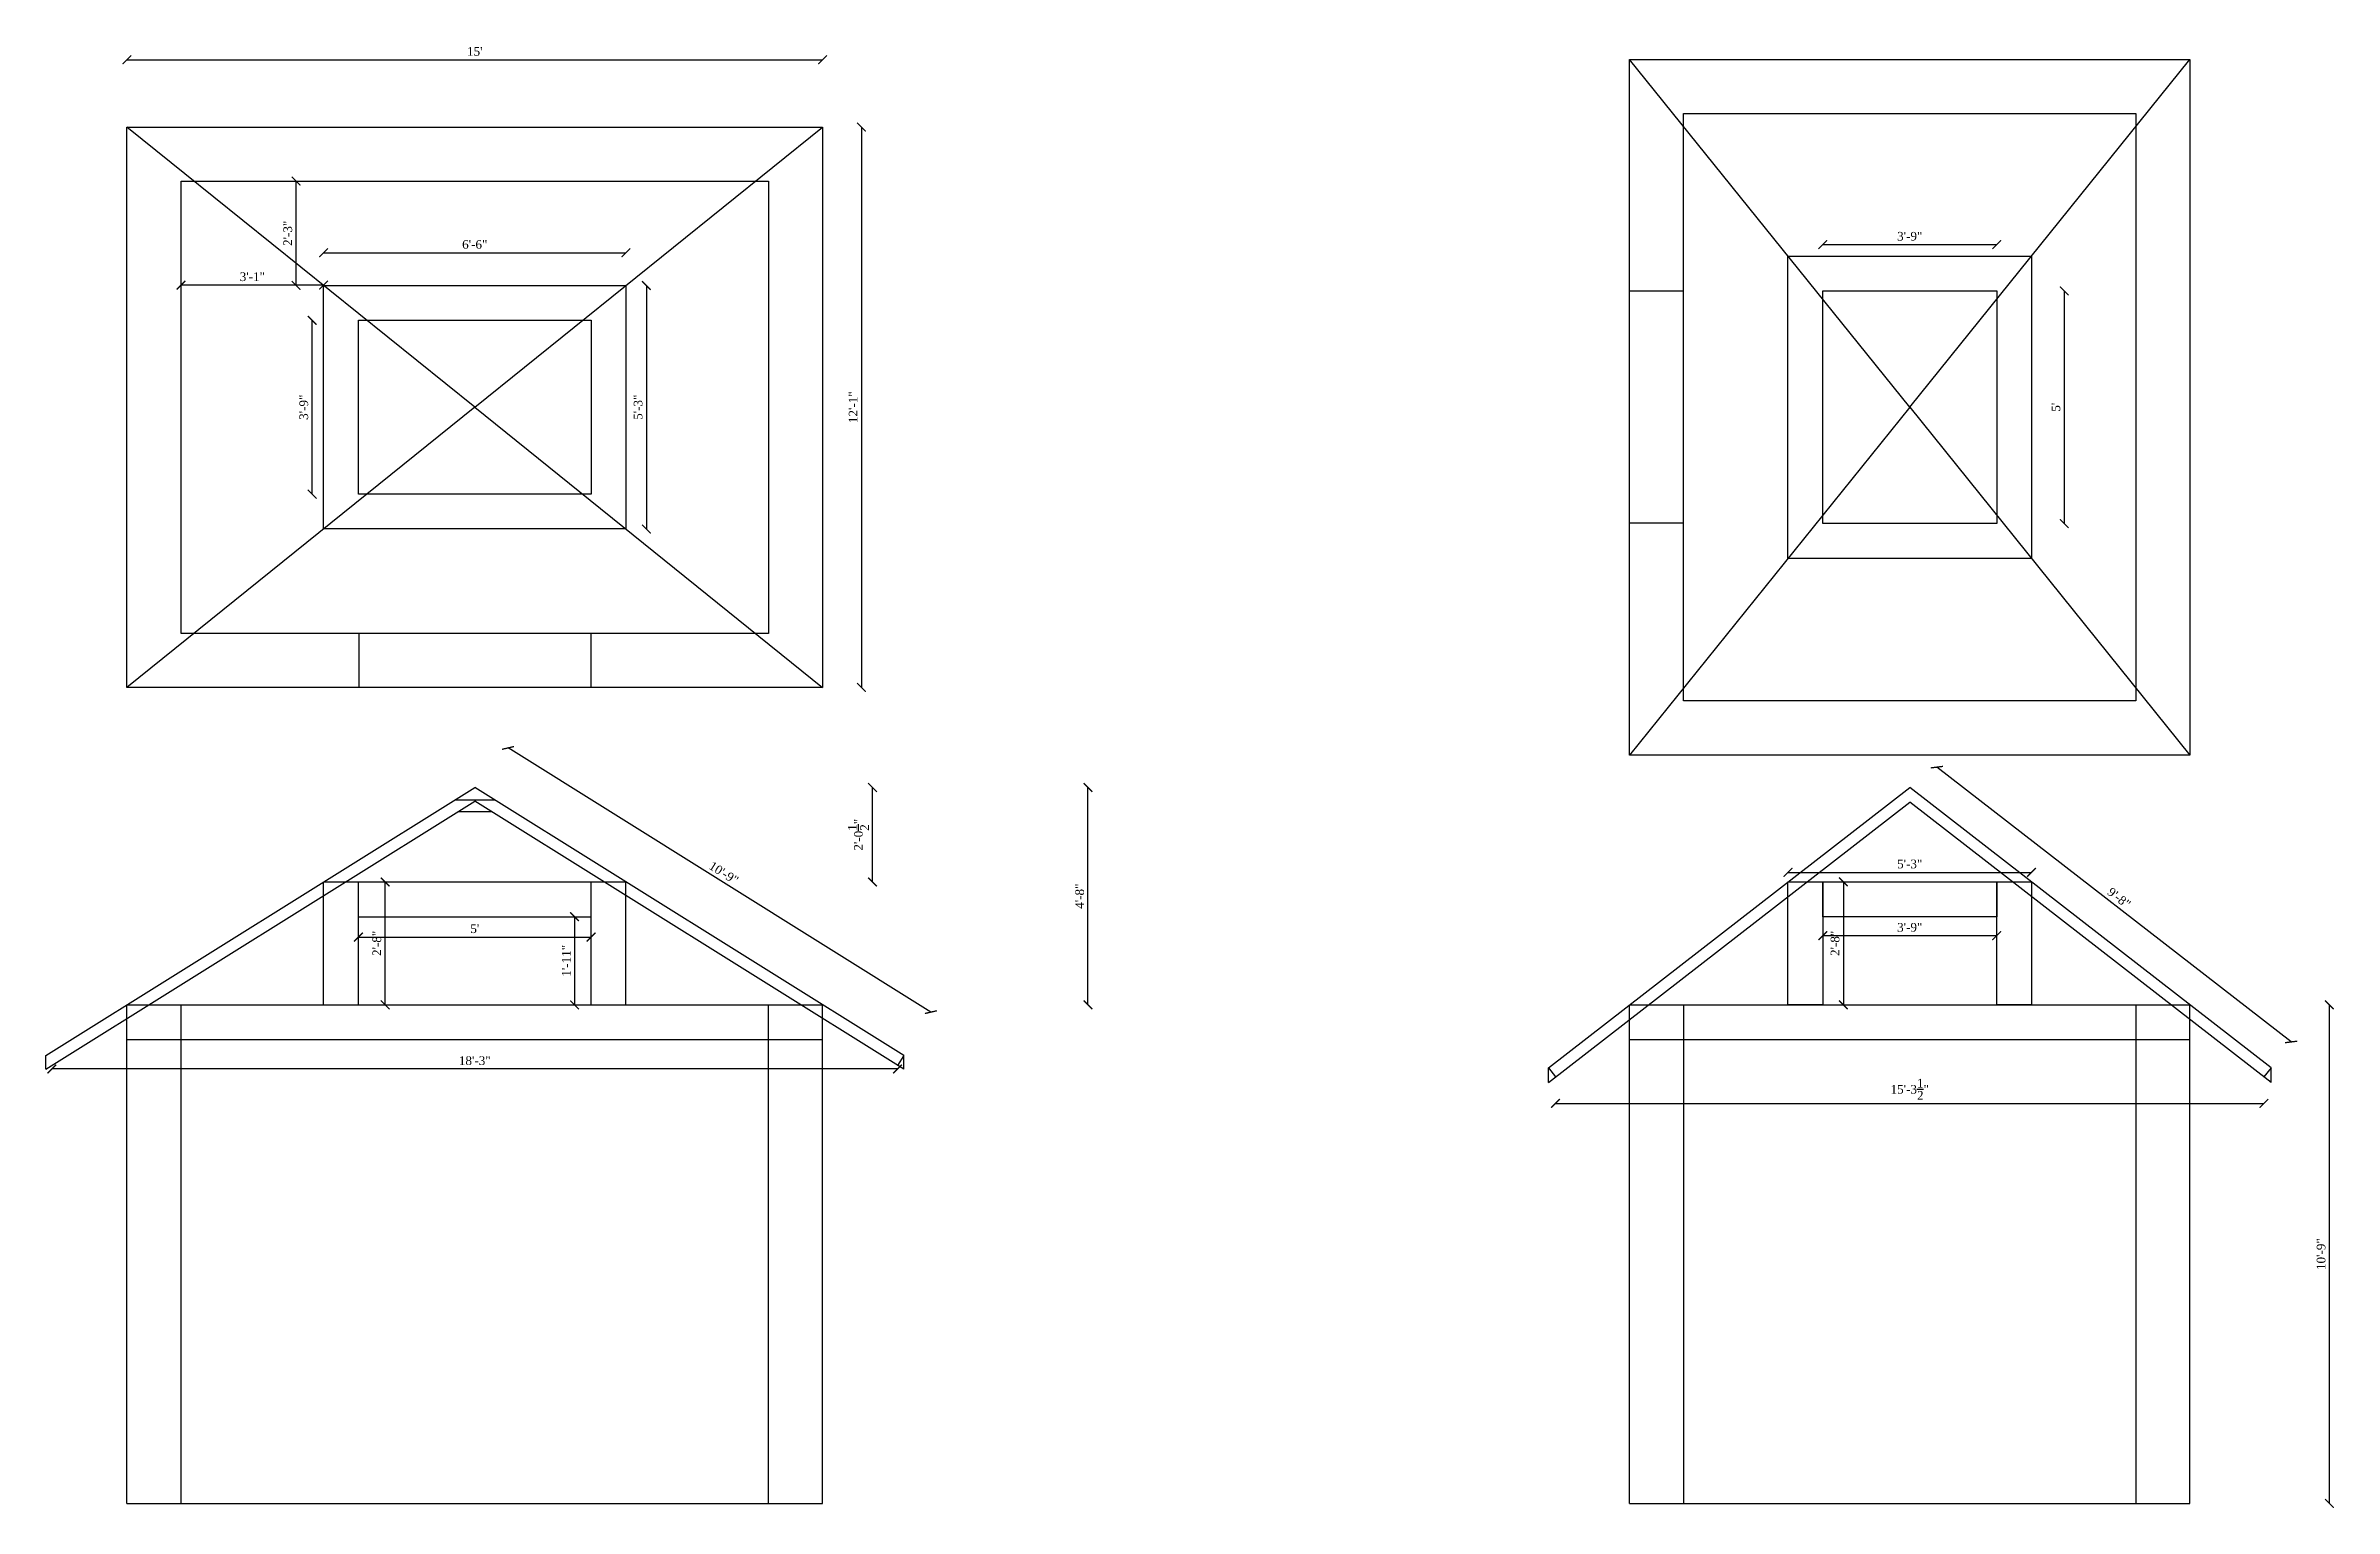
# Model space of a CAD drawing. Header units: inches. Extents: x 58262 to 68316, y -6134 to -3260.
# Drawn here: x 66596 to 67188, y -6134 to -5756 of the extents above; entities that cross this region are included whole.
import ezdxf

# ---------------------------------------------------------------- set-up
doc = ezdxf.new("R2010")
doc.units = ezdxf.units.IN
doc.header["$MEASUREMENT"] = 0
doc.layers.add('ELEVATION', color=6, linetype='Continuous', lineweight=30)
doc.styles.get("Standard").update_dxf_attribs({"font": 'times.ttf'})
doc.dimstyles.get("Standard").update_dxf_attribs({"dimtxt": 2.25, "dimasz": 2.25, "dimexe": 0.18, "dimexo": 0.0625, "dimgap": 1, "dimtad": 1, "dimdec": 1, "dimzin": 0, "dimdsep": 46, "dimlunit": 4, "dimtxsty": 'Standard', "dimblk": 'ARCHTICK', "dimcen": 0.09, "dimse1": 1, "dimse2": 1, "dimadec": 0, "dimazin": 0, "dimtfac": 1, "dimtdec": 1, "dimtofl": 0, "dimtmove": 0, "dimatfit": 3, "dimldrblk": 'ARCHTICK', "dimfxl": 1, "dimtolj": 1, "dimtzin": 0, "dimarcsym": 0})

msp = doc.modelspace()

# ---------------------------------------------------------------- blocks, each defined once
blk = doc.blocks.new('_ArchTick')
at = {"color": 0, "linetype": 'ByBlock', "const_width": 0.15}
blk.add_lwpolyline([(-0.5, -0.5), (0.5, 0.5)], dxfattribs=at)
blk = doc.blocks.new('*D942')
at = {"layer": 'Defpoints', "color": 0, "transparency": 16777216}
for p in [(66746.38, -5809.6), (66668.17, -5827.07), (66746.38, -5827.07)]:
    blk.add_point(p, dxfattribs=at)
at = {"layer": 'ELEVATION', "color": 0, "lineweight": -2, "transparency": 16777216}
blk.add_line((66668.17, -5809.6), (66746.38, -5809.6), dxfattribs=at)
at = {"layer": 'ELEVATION', "color": 0, "lineweight": -2, "transparency": 16777216, "xscale": 2.25, "yscale": 2.25, "zscale": 2.25, "rotation": 180}
blk.add_blockref('_ArchTick', (66668.17, -5809.6), dxfattribs=at)
at = {"layer": 'ELEVATION', "color": 0, "lineweight": -2, "transparency": 16777216, "xscale": 2.25, "yscale": 2.25, "zscale": 2.25}
blk.add_blockref('_ArchTick', (66746.38, -5809.6), dxfattribs=at)
at = {"layer": 'ELEVATION', "color": 0, "transparency": 16777216, "insert": (66707.28, -5807.46), "char_height": 2.25, "attachment_point": 5}
blk.add_mtext('\\A1;6\'-6"', dxfattribs=at)
blk = doc.blocks.new('*D943')
at = {"layer": 'Defpoints', "color": 0, "transparency": 16777216}
for p in [(66665.2, -5827.07), (66677.17, -5827.07), (66677.17, -5872.07)]:
    blk.add_point(p, dxfattribs=at)
at = {"layer": 'ELEVATION', "color": 0, "lineweight": -2, "transparency": 16777216}
blk.add_line((66665.2, -5872.07), (66665.2, -5827.07), dxfattribs=at)
at = {"layer": 'ELEVATION', "color": 0, "lineweight": -2, "transparency": 16777216, "xscale": 2.25, "yscale": 2.25, "zscale": 2.25}
for p, rotation in [((66665.2, -5827.07), 90), ((66665.2, -5872.07), 270)]:
    blk.add_blockref('_ArchTick', p, dxfattribs=dict(at, rotation=rotation))
at = {"layer": 'ELEVATION', "color": 0, "transparency": 16777216, "insert": (66663.05, -5849.57), "char_height": 2.25, "attachment_point": 5, "rotation": 90}
blk.add_mtext('\\A1;3\'-9"', dxfattribs=at)
blk = doc.blocks.new('*D944')
at = {"layer": 'Defpoints', "color": 0, "transparency": 16777216}
for p in [(66668.17, -5972.39), (66684.09, -5972.39), (66668.17, -6004.2)]:
    blk.add_point(p, dxfattribs=at)
at = {"layer": 'ELEVATION', "color": 0, "lineweight": -2, "transparency": 16777216}
blk.add_line((66684.09, -6004.2), (66684.09, -5972.39), dxfattribs=at)
at = {"layer": 'ELEVATION', "color": 0, "lineweight": -2, "transparency": 16777216, "xscale": 2.25, "yscale": 2.25, "zscale": 2.25}
for p, rotation in [((66684.09, -5972.39), 90), ((66684.09, -6004.2), 270)]:
    blk.add_blockref('_ArchTick', p, dxfattribs=dict(at, rotation=rotation))
at = {"layer": 'ELEVATION', "color": 0, "transparency": 16777216, "insert": (66681.95, -5988.29), "char_height": 2.25, "attachment_point": 5, "rotation": 90}
blk.add_mtext('\\A1;2\'-8"', dxfattribs=at)
blk = doc.blocks.new('*D945')
at = {"layer": 'Defpoints', "color": 0, "transparency": 16777216}
for p in [(66677.17, -5981.39), (66737.38, -5981.39), (66737.38, -5986.66)]:
    blk.add_point(p, dxfattribs=at)
at = {"layer": 'ELEVATION', "color": 0, "lineweight": -2, "transparency": 16777216}
blk.add_line((66677.17, -5986.66), (66737.38, -5986.66), dxfattribs=at)
at = {"layer": 'ELEVATION', "color": 0, "lineweight": -2, "transparency": 16777216, "xscale": 2.25, "yscale": 2.25, "zscale": 2.25, "rotation": 180}
blk.add_blockref('_ArchTick', (66677.17, -5986.66), dxfattribs=at)
at = {"layer": 'ELEVATION', "color": 0, "lineweight": -2, "transparency": 16777216, "xscale": 2.25, "yscale": 2.25, "zscale": 2.25}
blk.add_blockref('_ArchTick', (66737.38, -5986.66), dxfattribs=at)
at = {"layer": 'ELEVATION', "color": 0, "transparency": 16777216, "insert": (66707.28, -5984.51), "char_height": 2.25, "attachment_point": 5}
blk.add_mtext("\\A1;5'", dxfattribs=at)
blk = doc.blocks.new('*D948')
at = {"layer": 'Defpoints', "color": 0, "transparency": 16777216}
for p in [(66746.38, -5818.07), (66746.38, -5881.07), (66751.69, -5881.07)]:
    blk.add_point(p, dxfattribs=at)
at = {"layer": 'ELEVATION', "color": 0, "lineweight": -2, "transparency": 16777216}
blk.add_line((66751.69, -5818.07), (66751.69, -5881.07), dxfattribs=at)
at = {"layer": 'ELEVATION', "color": 0, "lineweight": -2, "transparency": 16777216, "xscale": 2.25, "yscale": 2.25, "zscale": 2.25}
for p, rotation in [((66751.69, -5818.07), 90), ((66751.69, -5881.07), 270)]:
    blk.add_blockref('_ArchTick', p, dxfattribs=dict(at, rotation=rotation))
at = {"layer": 'ELEVATION', "color": 0, "transparency": 16777216, "insert": (66749.55, -5849.57), "char_height": 2.25, "attachment_point": 5, "rotation": 90}
blk.add_mtext('\\A1;5\'-3"', dxfattribs=at)
blk = doc.blocks.new('*D949')
at = {"layer": 'Defpoints', "color": 0, "transparency": 16777216}
for p in [(66661.06, -5791.07), (66668.17, -5791.07), (66668.17, -5818.07)]:
    blk.add_point(p, dxfattribs=at)
at = {"layer": 'ELEVATION', "color": 0, "lineweight": -2, "transparency": 16777216}
blk.add_line((66661.06, -5818.07), (66661.06, -5791.07), dxfattribs=at)
at = {"layer": 'ELEVATION', "color": 0, "lineweight": -2, "transparency": 16777216, "xscale": 2.25, "yscale": 2.25, "zscale": 2.25}
for p, rotation in [((66661.06, -5791.07), 90), ((66661.06, -5818.07), 270)]:
    blk.add_blockref('_ArchTick', p, dxfattribs=dict(at, rotation=rotation))
at = {"layer": 'ELEVATION', "color": 0, "transparency": 16777216, "insert": (66658.91, -5804.57), "char_height": 2.25, "attachment_point": 5, "rotation": 90}
blk.add_mtext('\\A1;2\'-3"', dxfattribs=at)
blk = doc.blocks.new('*D950')
at = {"layer": 'Defpoints', "color": 0, "transparency": 16777216}
for p in [(66631.28, -5817.96), (66631.28, -5818.07), (66668.17, -5818.07)]:
    blk.add_point(p, dxfattribs=at)
at = {"layer": 'ELEVATION', "color": 0, "lineweight": -2, "transparency": 16777216}
blk.add_line((66668.17, -5817.96), (66631.28, -5817.96), dxfattribs=at)
at = {"layer": 'ELEVATION', "color": 0, "lineweight": -2, "transparency": 16777216, "xscale": 2.25, "yscale": 2.25, "zscale": 2.25, "rotation": 180}
blk.add_blockref('_ArchTick', (66631.28, -5817.96), dxfattribs=at)
at = {"layer": 'ELEVATION', "color": 0, "lineweight": -2, "transparency": 16777216, "xscale": 2.25, "yscale": 2.25, "zscale": 2.25}
blk.add_blockref('_ArchTick', (66668.17, -5817.96), dxfattribs=at)
at = {"layer": 'ELEVATION', "color": 0, "transparency": 16777216, "insert": (66649.73, -5815.81), "char_height": 2.25, "attachment_point": 5}
blk.add_mtext('\\A1;3\'-1"', dxfattribs=at)
blk = doc.blocks.new('*D951')
at = {"layer": 'Defpoints', "color": 0, "transparency": 16777216}
for p in [(66715.89, -5937.72), (66707.28, -5951.5), (66816.69, -6019.86)]:
    blk.add_point(p, dxfattribs=at)
at = {"layer": 'ELEVATION', "color": 0, "lineweight": -2, "transparency": 16777216}
blk.add_line((66825.3, -6006.08), (66715.89, -5937.72), dxfattribs=at)
at = {"layer": 'ELEVATION', "color": 0, "lineweight": -2, "transparency": 16777216, "xscale": 2.25, "yscale": 2.25, "zscale": 2.25}
for p, rotation in [((66715.89, -5937.72), 148.0000000000094), ((66825.3, -6006.08), 328.0000000000094)]:
    blk.add_blockref('_ArchTick', p, dxfattribs=dict(at, rotation=rotation))
at = {"layer": 'ELEVATION', "color": 0, "transparency": 16777216, "insert": (66771.73, -5970.08), "char_height": 2.25, "attachment_point": 5, "rotation": 328}
blk.add_mtext('\\A1;10\'-9"', dxfattribs=at)
blk = doc.blocks.new('*D957')
at = {"layer": 'Defpoints', "color": 0, "transparency": 16777216}
for p in [(66597.87, -6019.86), (66597.87, -6020.79), (66816.69, -6019.86)]:
    blk.add_point(p, dxfattribs=at)
at = {"layer": 'ELEVATION', "color": 0, "lineweight": -2, "transparency": 16777216}
blk.add_line((66816.69, -6020.79), (66597.87, -6020.79), dxfattribs=at)
at = {"layer": 'ELEVATION', "color": 0, "lineweight": -2, "transparency": 16777216, "xscale": 2.25, "yscale": 2.25, "zscale": 2.25, "rotation": 180}
blk.add_blockref('_ArchTick', (66597.87, -6020.79), dxfattribs=at)
at = {"layer": 'ELEVATION', "color": 0, "lineweight": -2, "transparency": 16777216, "xscale": 2.25, "yscale": 2.25, "zscale": 2.25}
blk.add_blockref('_ArchTick', (66816.69, -6020.79), dxfattribs=at)
at = {"layer": 'ELEVATION', "color": 0, "transparency": 16777216, "insert": (66707.28, -6018.65), "char_height": 2.25, "attachment_point": 5}
blk.add_mtext('\\A1;18\'-3"', dxfattribs=at)
blk = doc.blocks.new('*D958')
at = {"layer": 'Defpoints', "color": 0, "transparency": 16777216}
for p in [(66737.38, -5981.39), (66733.09, -6004.2), (66737.38, -6004.2)]:
    blk.add_point(p, dxfattribs=at)
at = {"layer": 'ELEVATION', "color": 0, "lineweight": -2, "transparency": 16777216}
blk.add_line((66733.09, -5981.39), (66733.09, -6004.2), dxfattribs=at)
at = {"layer": 'ELEVATION', "color": 0, "lineweight": -2, "transparency": 16777216, "xscale": 2.25, "yscale": 2.25, "zscale": 2.25}
for p, rotation in [((66733.09, -5981.39), 90), ((66733.09, -6004.2), 270)]:
    blk.add_blockref('_ArchTick', p, dxfattribs=dict(at, rotation=rotation))
at = {"layer": 'ELEVATION', "color": 0, "transparency": 16777216, "insert": (66730.96, -5992.79), "char_height": 2.25, "attachment_point": 5, "rotation": 90}
blk.add_mtext('\\A1;1\'-11"', dxfattribs=at)
blk = doc.blocks.new('*D978')
at = {"layer": 'Defpoints', "color": 0, "transparency": 16777216}
for p in [(66797.28, -5947.96), (66865.95, -5947.96), (66797.28, -6004.2)]:
    blk.add_point(p, dxfattribs=at)
at = {"layer": 'ELEVATION', "color": 0, "lineweight": -2, "transparency": 16777216}
blk.add_line((66865.95, -6004.2), (66865.95, -5947.96), dxfattribs=at)
at = {"layer": 'ELEVATION', "color": 0, "lineweight": -2, "transparency": 16777216, "xscale": 2.25, "yscale": 2.25, "zscale": 2.25}
for p, rotation in [((66865.95, -5947.96), 90), ((66865.95, -6004.2), 270)]:
    blk.add_blockref('_ArchTick', p, dxfattribs=dict(at, rotation=rotation))
at = {"layer": 'ELEVATION', "color": 0, "transparency": 16777216, "insert": (66863.81, -5976.08), "char_height": 2.25, "attachment_point": 5, "rotation": 90}
blk.add_mtext('\\A1;4\'-8"', dxfattribs=at)
blk = doc.blocks.new('*D979')
at = {"layer": 'Defpoints', "color": 0, "transparency": 16777216}
for p in [(66746.38, -5947.96), (66810.19, -5947.96), (66746.38, -5972.39)]:
    blk.add_point(p, dxfattribs=at)
at = {"layer": 'ELEVATION', "color": 0, "lineweight": -2, "transparency": 16777216}
blk.add_line((66810.19, -5972.39), (66810.19, -5947.96), dxfattribs=at)
at = {"layer": 'ELEVATION', "color": 0, "lineweight": -2, "transparency": 16777216, "xscale": 2.25, "yscale": 2.25, "zscale": 2.25}
for p, rotation in [((66810.19, -5947.96), 90), ((66810.19, -5972.39), 270)]:
    blk.add_blockref('_ArchTick', p, dxfattribs=dict(at, rotation=rotation))
at = {"layer": 'ELEVATION', "color": 0, "transparency": 16777216, "insert": (66806.55, -5960.18), "char_height": 2.25, "attachment_point": 5, "rotation": 90}
blk.add_mtext('\\A1;2\'-0{\\H1x;\\S1/2;}"', dxfattribs=at)
blk = doc.blocks.new('*D980')
at = {"layer": 'Defpoints', "color": 0, "transparency": 16777216}
for p in [(66797.28, -5759.66), (66617.28, -5777.07), (66797.28, -5777.07)]:
    blk.add_point(p, dxfattribs=at)
at = {"layer": 'ELEVATION', "color": 0, "lineweight": -2, "transparency": 16777216}
blk.add_line((66617.28, -5759.66), (66797.28, -5759.66), dxfattribs=at)
at = {"layer": 'ELEVATION', "color": 0, "lineweight": -2, "transparency": 16777216, "xscale": 2.25, "yscale": 2.25, "zscale": 2.25, "rotation": 180}
blk.add_blockref('_ArchTick', (66617.28, -5759.66), dxfattribs=at)
at = {"layer": 'ELEVATION', "color": 0, "lineweight": -2, "transparency": 16777216, "xscale": 2.25, "yscale": 2.25, "zscale": 2.25}
blk.add_blockref('_ArchTick', (66797.28, -5759.66), dxfattribs=at)
at = {"layer": 'ELEVATION', "color": 0, "transparency": 16777216, "insert": (66707.28, -5757.52), "char_height": 2.25, "attachment_point": 5}
blk.add_mtext("\\A1;15'", dxfattribs=at)
blk = doc.blocks.new('*D981')
at = {"layer": 'Defpoints', "color": 0, "transparency": 16777216}
for p in [(66797.28, -5777.07), (66797.28, -5922.07), (66807.32, -5922.07)]:
    blk.add_point(p, dxfattribs=at)
at = {"layer": 'ELEVATION', "color": 0, "lineweight": -2, "transparency": 16777216}
blk.add_line((66807.32, -5777.07), (66807.32, -5922.07), dxfattribs=at)
at = {"layer": 'ELEVATION', "color": 0, "lineweight": -2, "transparency": 16777216, "xscale": 2.25, "yscale": 2.25, "zscale": 2.25}
for p, rotation in [((66807.32, -5777.07), 90), ((66807.32, -5922.07), 270)]:
    blk.add_blockref('_ArchTick', p, dxfattribs=dict(at, rotation=rotation))
at = {"layer": 'ELEVATION', "color": 0, "transparency": 16777216, "insert": (66805.19, -5849.57), "char_height": 2.25, "attachment_point": 5, "rotation": 90}
blk.add_mtext('\\A1;12\'-1"', dxfattribs=at)
blk = doc.blocks.new('*D946')
at = {"layer": 'Defpoints', "color": 0, "transparency": 16777216}
for p in [(67101.08, -5819.47), (67101.08, -5879.67), (67118.55, -5879.67)]:
    blk.add_point(p, dxfattribs=at)
at = {"layer": 'ELEVATION', "color": 0, "lineweight": -2, "transparency": 16777216}
blk.add_line((67118.55, -5819.47), (67118.55, -5879.67), dxfattribs=at)
at = {"layer": 'ELEVATION', "color": 0, "lineweight": -2, "transparency": 16777216, "xscale": 2.25, "yscale": 2.25, "zscale": 2.25}
for p, rotation in [((67118.55, -5819.47), 90), ((67118.55, -5879.67), 270)]:
    blk.add_blockref('_ArchTick', p, dxfattribs=dict(at, rotation=rotation))
at = {"layer": 'ELEVATION', "color": 0, "transparency": 16777216, "insert": (67116.41, -5849.57), "char_height": 2.25, "attachment_point": 5, "rotation": 90}
blk.add_mtext("\\A1;5'", dxfattribs=at)
blk = doc.blocks.new('*D947')
at = {"layer": 'Defpoints', "color": 0, "transparency": 16777216}
for p in [(67101.08, -5807.49), (67056.08, -5819.47), (67101.08, -5819.47)]:
    blk.add_point(p, dxfattribs=at)
at = {"layer": 'ELEVATION', "color": 0, "lineweight": -2, "transparency": 16777216}
blk.add_line((67056.08, -5807.49), (67101.08, -5807.49), dxfattribs=at)
at = {"layer": 'ELEVATION', "color": 0, "lineweight": -2, "transparency": 16777216, "xscale": 2.25, "yscale": 2.25, "zscale": 2.25, "rotation": 180}
blk.add_blockref('_ArchTick', (67056.08, -5807.49), dxfattribs=at)
at = {"layer": 'ELEVATION', "color": 0, "lineweight": -2, "transparency": 16777216, "xscale": 2.25, "yscale": 2.25, "zscale": 2.25}
blk.add_blockref('_ArchTick', (67101.08, -5807.49), dxfattribs=at)
at = {"layer": 'ELEVATION', "color": 0, "transparency": 16777216, "insert": (67078.58, -5805.34), "char_height": 2.25, "attachment_point": 5}
blk.add_mtext('\\A1;3\'-9"', dxfattribs=at)
blk = doc.blocks.new('*D952')
at = {"layer": 'Defpoints', "color": 0, "transparency": 16777216}
for p in [(67085.61, -5942.69), (67078.58, -5951.75), (67170.24, -6022.86)]:
    blk.add_point(p, dxfattribs=at)
at = {"layer": 'ELEVATION', "color": 0, "lineweight": -2, "transparency": 16777216}
blk.add_line((67177.28, -6013.79), (67085.61, -5942.69), dxfattribs=at)
at = {"layer": 'ELEVATION', "color": 0, "lineweight": -2, "transparency": 16777216, "xscale": 2.25, "yscale": 2.25, "zscale": 2.25}
for p, rotation in [((67085.61, -5942.69), 142.1992711788971), ((67177.28, -6013.79), 322.1992711788972)]:
    blk.add_blockref('_ArchTick', p, dxfattribs=dict(at, rotation=rotation))
at = {"layer": 'ELEVATION', "color": 0, "transparency": 16777216, "insert": (67132.76, -5976.54), "char_height": 2.25, "attachment_point": 5, "rotation": 322.19927}
blk.add_mtext('\\A1;9\'-8"', dxfattribs=at)
blk = doc.blocks.new('*D953')
at = {"layer": 'Defpoints', "color": 0, "transparency": 16777216}
for p in [(67056.08, -5981.39), (67056.08, -5986.3), (67101.08, -5981.39)]:
    blk.add_point(p, dxfattribs=at)
at = {"layer": 'ELEVATION', "color": 0, "lineweight": -2, "transparency": 16777216}
blk.add_line((67101.08, -5986.3), (67056.08, -5986.3), dxfattribs=at)
at = {"layer": 'ELEVATION', "color": 0, "lineweight": -2, "transparency": 16777216, "xscale": 2.25, "yscale": 2.25, "zscale": 2.25, "rotation": 180}
blk.add_blockref('_ArchTick', (67056.08, -5986.3), dxfattribs=at)
at = {"layer": 'ELEVATION', "color": 0, "lineweight": -2, "transparency": 16777216, "xscale": 2.25, "yscale": 2.25, "zscale": 2.25}
blk.add_blockref('_ArchTick', (67101.08, -5986.3), dxfattribs=at)
at = {"layer": 'ELEVATION', "color": 0, "transparency": 16777216, "insert": (67078.58, -5984.15), "char_height": 2.25, "attachment_point": 5}
blk.add_mtext('\\A1;3\'-9"', dxfattribs=at)
blk = doc.blocks.new('*D954')
at = {"layer": 'Defpoints', "color": 0, "transparency": 16777216}
for p in [(67056.08, -5972.39), (67056.08, -6004.2), (67061.41, -6004.2)]:
    blk.add_point(p, dxfattribs=at)
at = {"layer": 'ELEVATION', "color": 0, "lineweight": -2, "transparency": 16777216}
blk.add_line((67061.41, -5972.39), (67061.41, -6004.2), dxfattribs=at)
at = {"layer": 'ELEVATION', "color": 0, "lineweight": -2, "transparency": 16777216, "xscale": 2.25, "yscale": 2.25, "zscale": 2.25}
for p, rotation in [((67061.41, -5972.39), 90), ((67061.41, -6004.2), 270)]:
    blk.add_blockref('_ArchTick', p, dxfattribs=dict(at, rotation=rotation))
at = {"layer": 'ELEVATION', "color": 0, "transparency": 16777216, "insert": (67059.26, -5988.29), "char_height": 2.25, "attachment_point": 5, "rotation": 90}
blk.add_mtext('\\A1;2\'-8"', dxfattribs=at)
blk = doc.blocks.new('*D955')
at = {"layer": 'Defpoints', "color": 0, "transparency": 16777216}
for p in [(66986.92, -6022.86), (67170.24, -6022.86), (67170.24, -6029.68)]:
    blk.add_point(p, dxfattribs=at)
at = {"layer": 'ELEVATION', "color": 0, "lineweight": -2, "transparency": 16777216}
blk.add_line((66986.92, -6029.68), (67170.24, -6029.68), dxfattribs=at)
at = {"layer": 'ELEVATION', "color": 0, "lineweight": -2, "transparency": 16777216, "xscale": 2.25, "yscale": 2.25, "zscale": 2.25, "rotation": 180}
blk.add_blockref('_ArchTick', (66986.92, -6029.68), dxfattribs=at)
at = {"layer": 'ELEVATION', "color": 0, "lineweight": -2, "transparency": 16777216, "xscale": 2.25, "yscale": 2.25, "zscale": 2.25}
blk.add_blockref('_ArchTick', (67170.24, -6029.68), dxfattribs=at)
at = {"layer": 'ELEVATION', "color": 0, "transparency": 16777216, "insert": (67078.58, -6026.04), "char_height": 2.25, "attachment_point": 5}
blk.add_mtext('\\A1;15\'-3{\\H1x;\\S1/2;}"', dxfattribs=at)
blk = doc.blocks.new('*D956')
at = {"layer": 'Defpoints', "color": 0, "transparency": 16777216}
for p in [(67047.08, -5972.39), (67110.08, -5969.91), (67110.08, -5972.39)]:
    blk.add_point(p, dxfattribs=at)
at = {"layer": 'ELEVATION', "color": 0, "lineweight": -2, "transparency": 16777216}
blk.add_line((67047.08, -5969.91), (67110.08, -5969.91), dxfattribs=at)
at = {"layer": 'ELEVATION', "color": 0, "lineweight": -2, "transparency": 16777216, "xscale": 2.25, "yscale": 2.25, "zscale": 2.25, "rotation": 180}
blk.add_blockref('_ArchTick', (67047.08, -5969.91), dxfattribs=at)
at = {"layer": 'ELEVATION', "color": 0, "lineweight": -2, "transparency": 16777216, "xscale": 2.25, "yscale": 2.25, "zscale": 2.25}
blk.add_blockref('_ArchTick', (67110.08, -5969.91), dxfattribs=at)
at = {"layer": 'ELEVATION', "color": 0, "transparency": 16777216, "insert": (67078.58, -5967.76), "char_height": 2.25, "attachment_point": 5}
blk.add_mtext('\\A1;5\'-3"', dxfattribs=at)
blk = doc.blocks.new('*D987')
at = {"layer": 'Defpoints', "color": 0, "transparency": 16777216}
for p in [(67151.08, -6004.2), (67187.18, -6004.2), (67151.08, -6133.2)]:
    blk.add_point(p, dxfattribs=at)
at = {"layer": 'ELEVATION', "color": 0, "lineweight": -2, "transparency": 16777216}
blk.add_line((67187.18, -6133.2), (67187.18, -6004.2), dxfattribs=at)
at = {"layer": 'ELEVATION', "color": 0, "lineweight": -2, "transparency": 16777216, "xscale": 2.25, "yscale": 2.25, "zscale": 2.25}
for p, rotation in [((67187.18, -6004.2), 90), ((67187.18, -6133.2), 270)]:
    blk.add_blockref('_ArchTick', p, dxfattribs=dict(at, rotation=rotation))
at = {"layer": 'ELEVATION', "color": 0, "transparency": 16777216, "insert": (67185.03, -6068.7), "char_height": 2.25, "attachment_point": 5, "rotation": 90}
blk.add_mtext('\\A1;10\'-9"', dxfattribs=at)

# ---------------------------------------------------------------- dimensions: what is measured, and where the dimension line sits
at = {"layer": 'ELEVATION'}
for base, p1, p2, picture, middle in [((66797.28, -5759.66), (66617.28, -5777.07), (66797.28, -5777.07), '*D980', (66707.28, -5757.52)), ((66746.38, -5809.6), (66668.17, -5827.07), (66746.38, -5827.07), '*D942', (66707.28, -5807.46)), ((67101.08, -5807.49), (67056.08, -5819.47), (67101.08, -5819.47), '*D947', (67078.58, -5805.34)), ((66631.28, -5817.96), (66668.17, -5818.07), (66631.28, -5818.07), '*D950', (66649.73, -5815.81)), ((67110.08, -5969.91), (67047.08, -5972.39), (67110.08, -5972.39), '*D956', (67078.58, -5967.76)), ((66737.38, -5986.66), (66677.17, -5981.39), (66737.38, -5981.39), '*D945', (66707.28, -5984.51)), ((67056.08, -5986.3), (67101.08, -5981.39), (67056.08, -5981.39), '*D953', (67078.58, -5984.15)), ((66597.87, -6020.79), (66816.69, -6019.86), (66597.87, -6019.86), '*D957', (66707.28, -6018.65)), ((67170.24, -6029.68), (66986.92, -6022.86), (67170.24, -6022.86), '*D955', (67078.58, -6026.04))]:
    dim = msp.add_linear_dim(base=base, p1=p1, p2=p2, dimstyle='Standard', dxfattribs=at)
    dim.commit()
    dim.dimension.update_dxf_attribs({"geometry": picture, "text_midpoint": middle})
for base, p1, p2, angle, picture, middle in [((66807.32, -5922.07), (66797.28, -5777.07), (66797.28, -5922.07), 90, '*D981', (66805.19, -5849.57)), ((66661.06, -5791.07), (66668.17, -5818.07), (66668.17, -5791.07), 90, '*D949', (66658.91, -5804.57)), ((66751.69, -5881.07), (66746.38, -5818.07), (66746.38, -5881.07), 90, '*D948', (66749.55, -5849.57)), ((67118.55, -5879.67), (67101.08, -5819.47), (67101.08, -5879.67), 270, '*D946', (67116.41, -5849.57)), ((66665.2, -5827.07), (66677.17, -5872.07), (66677.17, -5827.07), 90, '*D943', (66663.05, -5849.57)), ((66810.19, -5947.96), (66746.38, -5972.39), (66746.38, -5947.96), 90, '*D979', (66806.55, -5960.18)), ((66865.95, -5947.96), (66797.28, -6004.2), (66797.28, -5947.96), 90, '*D978', (66863.81, -5976.08)), ((66684.09, -5972.39), (66668.17, -6004.2), (66668.17, -5972.39), 90, '*D944', (66681.95, -5988.29)), ((67061.41, -6004.2), (67056.08, -5972.39), (67056.08, -6004.2), 90, '*D954', (67059.26, -5988.29)), ((66733.09, -6004.2), (66737.38, -5981.39), (66737.38, -6004.2), 90, '*D958', (66730.96, -5992.79)), ((67187.18, -6004.2), (67151.08, -6133.2), (67151.08, -6004.2), 90, '*D987', (67185.03, -6068.7))]:
    dim = msp.add_linear_dim(base=base, p1=p1, p2=p2, angle=angle, dimstyle='Standard', dxfattribs=at)
    dim.commit()
    dim.dimension.update_dxf_attribs({"geometry": picture, "text_midpoint": middle})
for p1, p2, distance, picture, middle in [((66816.69, -6019.86), (66707.28, -5951.5), -16.25, '*D951', (66771.73, -5970.08)), ((67170.24, -6022.86), (67078.58, -5951.75), -11.48, '*D952', (67132.76, -5976.54))]:
    dim = msp.add_aligned_dim(p1=p1, p2=p2, distance=distance, dimstyle='Standard', dxfattribs=at)
    dim.commit()
    dim.dimension.update_dxf_attribs({"geometry": picture, "text_midpoint": middle})

# ---------------------------------------------------------------- linework, layer by layer
at = {"layer": 'ELEVATION'}
for p, q in [((67078.58, -5849.57), (67006.08, -5759.57)), ((67078.58, -5849.57), (67151.08, -5759.57)), ((66707.28, -5849.57), (66617.28, -5777.07)), ((66707.28, -5849.57), (66797.28, -5777.07)), ((67047.08, -5888.67), (67047.08, -5810.47)), ((67047.08, -5810.47), (67110.08, -5810.47)), ((67110.08, -5810.47), (67110.08, -5888.67)), ((66668.17, -5881.07), (66668.17, -5818.07)), ((66668.17, -5818.07), (66746.38, -5818.07)), ((66746.38, -5818.07), (66746.38, -5881.07)), ((67020.08, -5819.57), (67006.08, -5819.57)), ((67056.08, -5879.67), (67056.08, -5819.47)), ((67056.08, -5819.47), (67101.08, -5819.47)), ((67101.08, -5819.47), (67101.08, -5879.67)), ((66677.17, -5872.07), (66677.17, -5827.07)), ((66677.17, -5827.07), (66737.38, -5827.07)), ((66737.38, -5827.07), (66737.38, -5872.07)), ((66707.28, -5849.57), (66617.28, -5922.07)), ((66707.28, -5849.57), (66797.28, -5922.07)), ((67078.58, -5849.57), (67006.08, -5939.57)), ((67078.58, -5849.57), (67151.08, -5939.57)), ((66737.38, -5872.07), (66677.17, -5872.07)), ((67020.08, -5879.57), (67006.08, -5879.57)), ((67101.08, -5879.67), (67056.08, -5879.67)), ((66746.38, -5881.07), (66668.17, -5881.07)), ((67110.08, -5888.67), (67047.08, -5888.67)), ((66677.28, -5908.07), (66677.28, -5922.07)), ((66737.28, -5908.07), (66737.28, -5922.07)), ((66596.28, -6017.32), (66707.28, -5947.96)), ((66818.28, -6017.32), (66707.28, -5947.96)), ((66985.08, -6020.49), (67078.58, -5947.96)), ((67172.08, -6020.49), (67078.58, -5947.96)), ((66596.28, -6020.86), (66707.28, -5951.5)), ((66702.17, -5951.15), (66712.38, -5951.15)), ((66703.03, -5954.15), (66711.52, -5954.15)), ((66818.28, -6020.86), (66707.28, -5951.5)), ((66985.08, -6024.28), (67078.58, -5951.75)), ((67172.08, -6024.28), (67078.58, -5951.75)), ((66668.17, -6004.2), (66668.17, -5972.39)), ((66668.17, -5972.39), (66677.17, -5972.39)), ((66677.17, -6004.2), (66677.17, -5972.39)), ((66677.17, -5972.39), (66737.38, -5972.39)), ((66737.38, -6004.2), (66737.38, -5972.39)), ((66737.38, -5972.39), (66746.38, -5972.39)), ((66746.38, -6004.2), (66746.38, -5972.39)), ((66677.17, -5981.39), (66737.38, -5981.39)), ((66617.28, -6004.2), (66797.28, -6004.2)), ((66617.28, -6133.2), (66617.28, -6004.2)), ((66631.28, -6133.2), (66631.28, -6004.2)), ((66783.28, -6133.2), (66783.28, -6004.2)), ((66797.28, -6133.2), (66797.28, -6004.2)), ((67006.08, -6133.2), (67006.08, -6004.2)), ((67006.08, -6004.2), (67151.08, -6004.2)), ((67020.08, -6004.2), (67020.08, -6133.2)), ((67137.08, -6004.2), (67137.08, -6133.2)), ((67151.08, -6133.2), (67151.08, -6004.2)), ((66617.28, -6013.2), (66797.28, -6013.2)), ((67006.08, -6013.2), (67151.08, -6013.2)), ((66596.28, -6020.86), (66596.28, -6017.32)), ((66818.28, -6017.32), (66816.69, -6019.86)), ((66818.28, -6020.86), (66818.28, -6017.32)), ((66985.08, -6024.28), (66985.08, -6020.49)), ((66985.08, -6020.49), (66986.92, -6022.86)), ((67172.08, -6020.49), (67170.24, -6022.86)), ((67172.08, -6024.28), (67172.08, -6020.49)), ((66617.28, -6133.2), (66797.28, -6133.2)), ((67006.08, -6133.2), (67151.08, -6133.2))]:
    msp.add_line(p, q, dxfattribs=at)
for points in [[(67006.08, -5939.57), (67006.08, -5759.57), (67151.08, -5759.57), (67151.08, -5939.57)], [(66797.28, -5922.07), (66617.28, -5922.07), (66617.28, -5777.07), (66797.28, -5777.07)], [(67020.08, -5925.57), (67020.08, -5773.57), (67137.08, -5773.57), (67137.08, -5925.57)], [(66783.28, -5908.07), (66631.28, -5908.07), (66631.28, -5791.07), (66783.28, -5791.07)], [(67047.08, -5972.39), (67056.08, -5972.39), (67056.08, -6004.2), (67047.08, -6004.2)], [(67056.08, -5972.39), (67101.08, -5972.39), (67101.08, -5981.39), (67056.08, -5981.39)], [(67101.08, -5972.39), (67110.08, -5972.39), (67110.08, -6004.2), (67101.08, -6004.2)]]:
    msp.add_lwpolyline(points, close=True, dxfattribs=at)

msp.set_redraw_order([(e.dxf.handle, doc.entitydb.next_handle()) for e in msp.query("TEXT MTEXT ATTDEF DIMENSION ARC_DIMENSION")])  # texts and dimensions are drawn at this point

doc.saveas('drawing.dxf')
